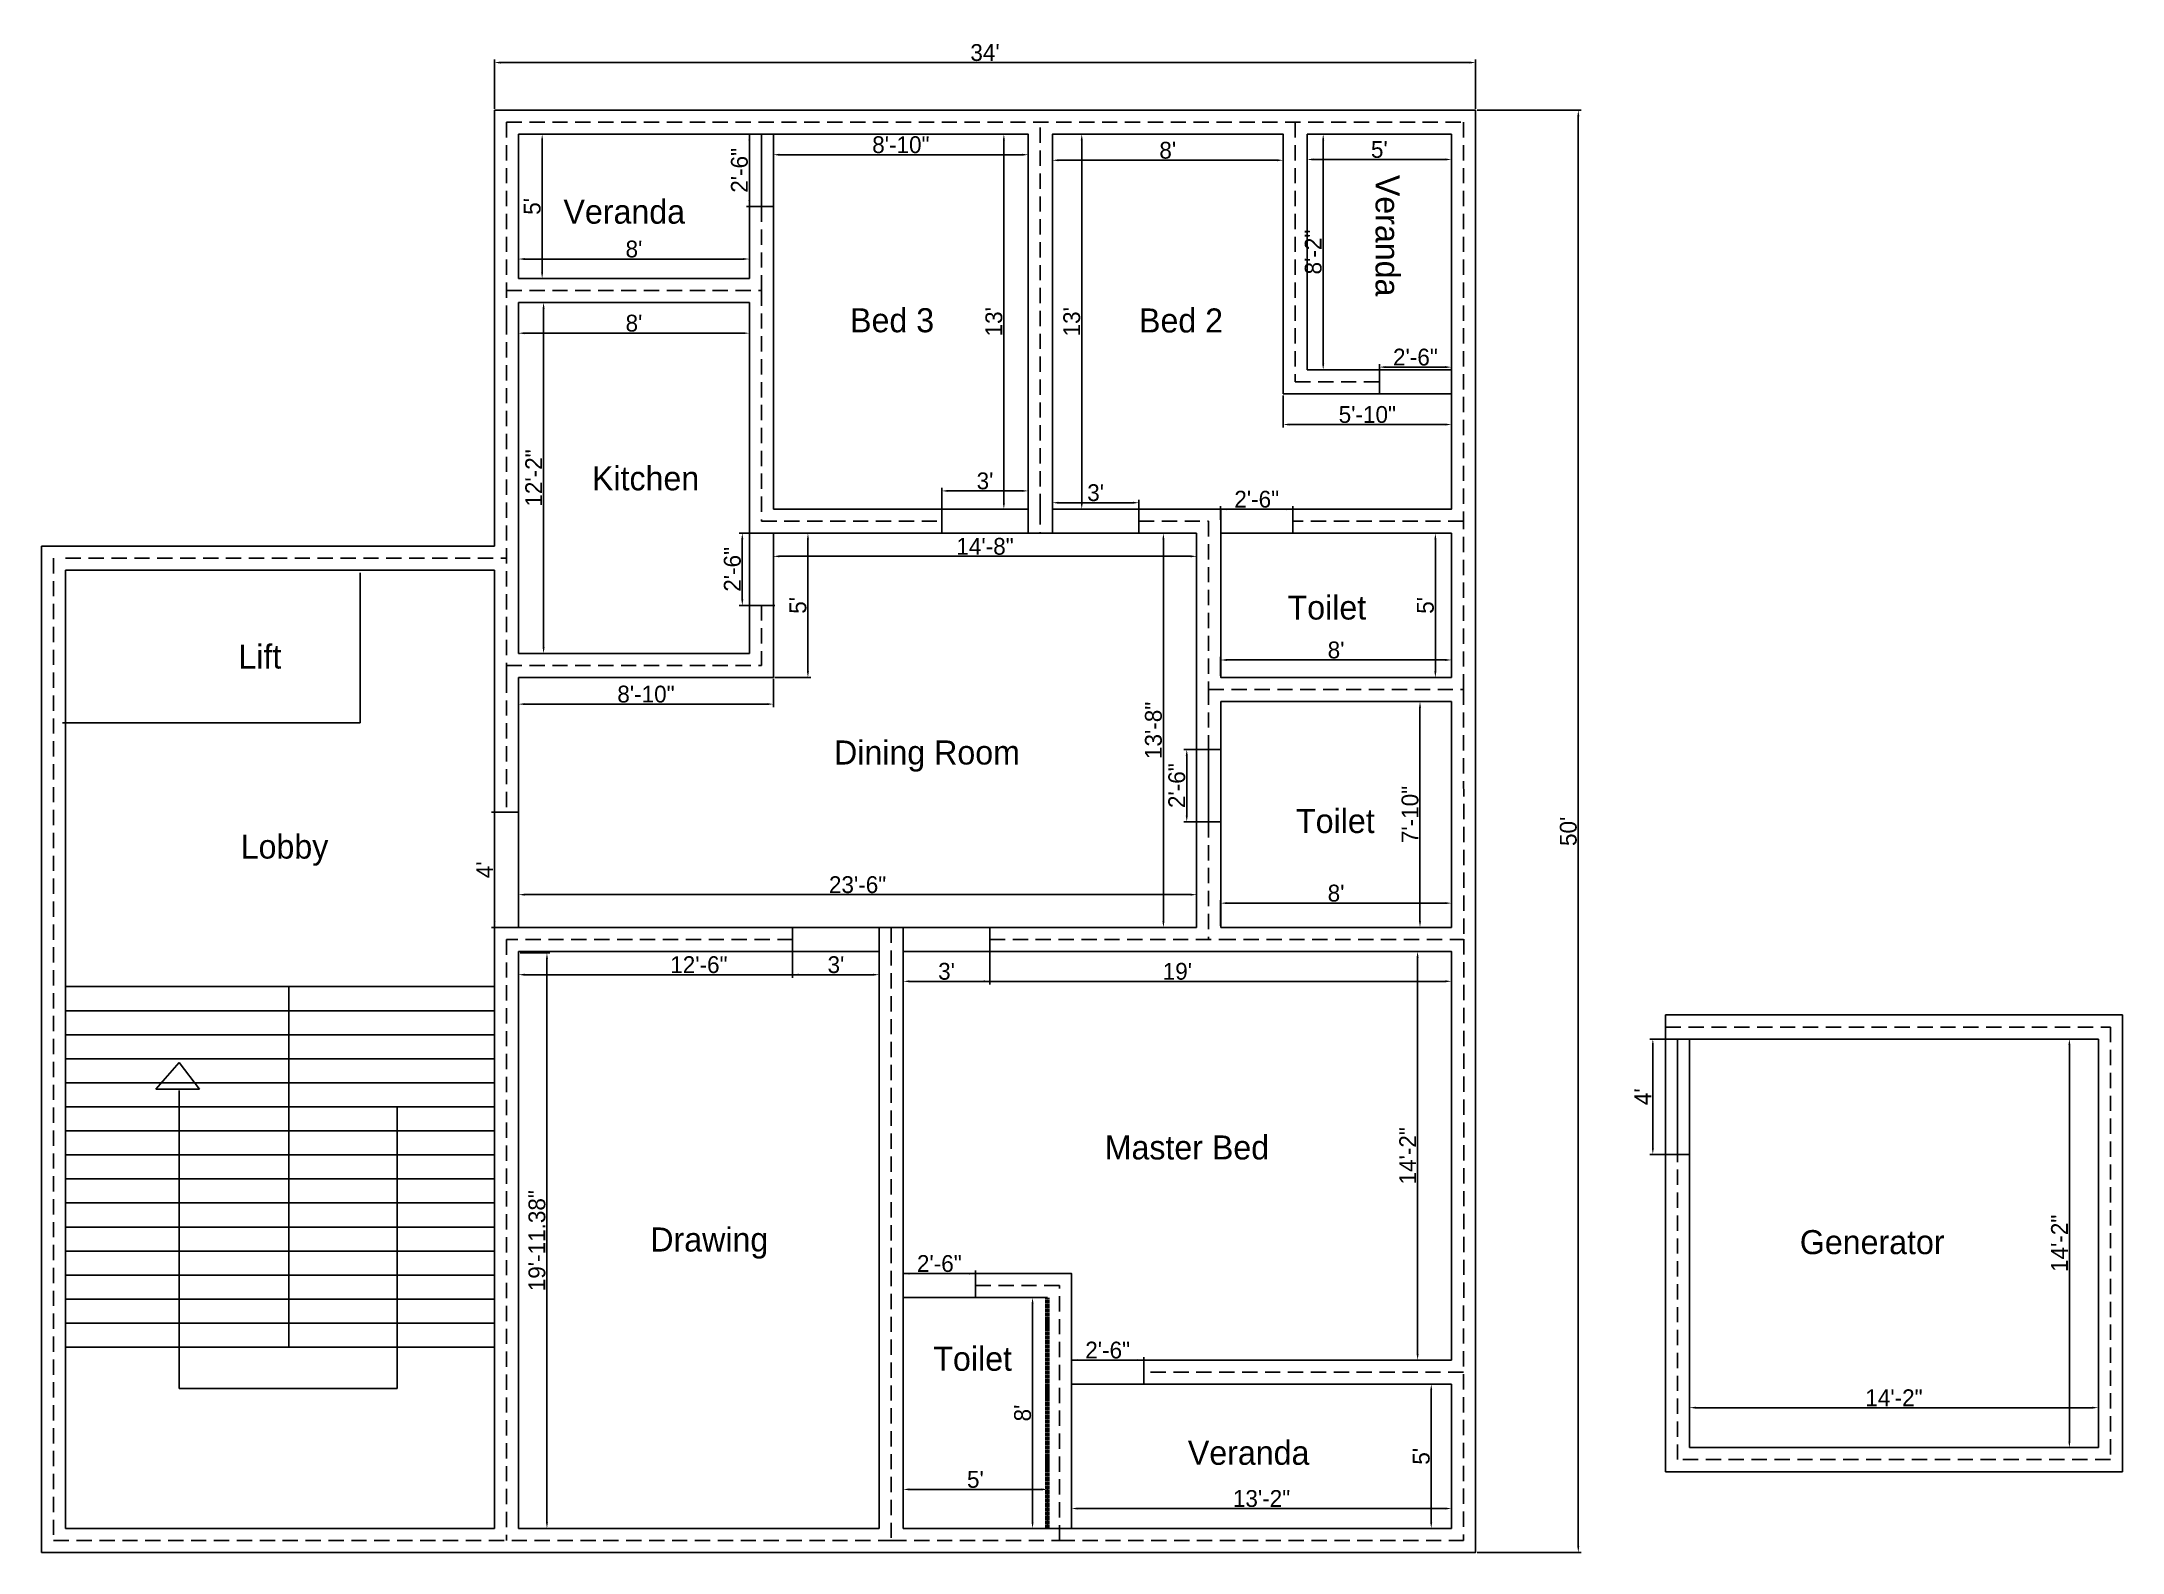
# Model space of a CAD drawing. Header units: inches. Extents: x 16 to 881, y 8 to 637.
import ezdxf

# ---------------------------------------------------------------- set-up
doc = ezdxf.new("R2010")
doc.units = ezdxf.units.IN
doc.header["$MEASUREMENT"] = 0
doc.linetypes.add('DASHDOT2', pattern=[0.5, 0.25, -0.125, 0, -0.125])
doc.linetypes.add('DASHED2', pattern=[9.525, 6.35, -3.175])
doc.dimstyles.new('ISO-25', dxfattribs={"dimtxt": 7, "dimasz": 2.5, "dimexe": 1.25, "dimexo": 0.625, "dimtad": 1, "dimlunit": 3, "dimtxsty": 'Standard', "dimcen": 2.5, "dimclrt": 2, "dimadec": 0, "dimazin": 0, "dimtfac": 1, "dimtmove": 0, "dimatfit": 3, "dimfxl": 1, "dimarcsym": 0})

msp = doc.modelspace()

# ---------------------------------------------------------------- texts
at = {"insert": (580.517, 581.324), "char_height": 10, "width": 73.98466, "attachment_point": 1, "rotation": 270}
msp.add_mtext('Veranda', dxfattribs=at)
at = {"char_height": 10}
for s, insert, width, attachment_point in [('Veranda', (232.769, 571.039), 124.01553, 1), ('Bed 3', (369.438, 525.862), 73.98466, 2), ('Bed 2', (489.602, 520.701), 73.98466, 5), ('Kitchen', (266.906, 455.023), 73.98466, 5), ('Toilet', (550.26, 406.337), 73.98466, 2), ('Lift', (106.518, 385.928), 201.44757, 2), ('Dining Room', (345.299, 346.028), 100.23916, 1), ('Toilet', (553.788, 317.521), 73.98466, 2), ('Master Bed', (457.854, 181.71), 101.13688, 1), ('Drawing', (293.41, 143.413), 73.98466, 2), ('Generator', (746.94, 137.244), 95.3309, 4), ('Toilet', (402.939, 93.808), 73.98466, 2), ('Veranda', (492.438, 54.683), 86.08127, 1)]:
    msp.add_mtext(s, dxfattribs=dict(at, insert=insert, width=width, attachment_point=attachment_point))
at = {"linetype": 'DASHED2', "insert": (116.749, 306.892), "char_height": 10, "width": 105.4317, "attachment_point": 2}
msp.add_mtext('Lobby', dxfattribs=at)

# ---------------------------------------------------------------- blocks, each defined once
blk = doc.blocks.new('*D1')
at = {"color": 0, "lineweight": -2}
for p, q in [((612.71, 608.23), (656.07, 608.23)), ((654.82, 10.73), (654.82, 605.73)), ((612.71, 8.23), (656.07, 8.23))]:
    blk.add_line(p, q, dxfattribs=at)
at = {"color": 0}
for points in [[(654.4, 605.73), (655.23, 605.73), (654.82, 608.23)], [(654.4, 10.73), (655.23, 10.73), (654.82, 8.23)]]:
    blk.add_solid(points, dxfattribs=at)
at = {"layer": 'Defpoints', "color": 0}
for p in [(612.08, 608.23), (654.82, 608.23), (612.08, 8.23)]:
    blk.add_point(p, dxfattribs=at)
at = {"color": 2, "insert": (650.69, 308.23), "char_height": 7, "attachment_point": 5, "rotation": 90}
blk.add_mtext("50'", dxfattribs=at)
blk = doc.blocks.new('*D2')
at = {"color": 0, "lineweight": -2}
for p, q in [((204.08, 608.86), (204.08, 629.32)), ((206.58, 628.07), (609.58, 628.07)), ((612.08, 608.86), (612.08, 629.32))]:
    blk.add_line(p, q, dxfattribs=at)
at = {"color": 0}
for points in [[(206.58, 628.49), (206.58, 627.65), (204.08, 628.07)], [(609.58, 628.49), (609.58, 627.65), (612.08, 628.07)]]:
    blk.add_solid(points, dxfattribs=at)
at = {"layer": 'Defpoints', "color": 0}
for p in [(612.08, 628.07), (204.08, 608.23), (612.08, 608.23)]:
    blk.add_point(p, dxfattribs=at)
at = {"color": 2, "insert": (408.08, 632.19), "char_height": 7, "attachment_point": 5}
blk.add_mtext("34'", dxfattribs=at)
blk = doc.blocks.new('*D3')
at = {"color": 0, "lineweight": -2}
for p, q in [((214.71, 598.23), (225.15, 598.23)), ((223.9, 540.73), (223.9, 595.73)), ((214.71, 538.23), (225.15, 538.23))]:
    blk.add_line(p, q, dxfattribs=at)
at = {"color": 0}
for points in [[(223.48, 595.73), (224.32, 595.73), (223.9, 598.23)], [(223.48, 540.73), (224.32, 540.73), (223.9, 538.23)]]:
    blk.add_solid(points, dxfattribs=at)
at = {"layer": 'Defpoints', "color": 0}
for p in [(214.08, 598.23), (223.9, 598.23), (214.08, 538.23)]:
    blk.add_point(p, dxfattribs=at)
at = {"color": 2, "insert": (219.78, 568.23), "char_height": 7, "attachment_point": 5, "rotation": 90}
blk.add_mtext("5'", dxfattribs=at)
blk = doc.blocks.new('*D4')
at = {"color": 0, "lineweight": -2}
for p, q in [((214.08, 538.86), (214.08, 547.58)), ((216.58, 546.33), (307.58, 546.33)), ((310.08, 538.86), (310.08, 547.58))]:
    blk.add_line(p, q, dxfattribs=at)
at = {"color": 0}
for points in [[(216.58, 546.75), (216.58, 545.92), (214.08, 546.33)], [(307.58, 546.75), (307.58, 545.92), (310.08, 546.33)]]:
    blk.add_solid(points, dxfattribs=at)
at = {"layer": 'Defpoints', "color": 0}
for p in [(310.08, 546.33), (214.08, 538.23), (310.08, 538.23)]:
    blk.add_point(p, dxfattribs=at)
at = {"color": 2, "insert": (262.08, 550.46), "char_height": 7, "attachment_point": 5}
blk.add_mtext("8'", dxfattribs=at)
blk = doc.blocks.new('*D5')
at = {"color": 0, "lineweight": -2}
for p, q in [((542.71, 598.23), (549.97, 598.23)), ((548.72, 502.73), (548.72, 595.73)), ((542.71, 500.23), (549.97, 500.23))]:
    blk.add_line(p, q, dxfattribs=at)
at = {"color": 0}
for points in [[(548.31, 595.73), (549.14, 595.73), (548.72, 598.23)], [(548.31, 502.73), (549.14, 502.73), (548.72, 500.23)]]:
    blk.add_solid(points, dxfattribs=at)
at = {"layer": 'Defpoints', "color": 0}
for p in [(542.08, 598.23), (548.72, 598.23), (542.08, 500.23)]:
    blk.add_point(p, dxfattribs=at)
at = {"color": 2, "insert": (544.6, 549.23), "char_height": 7, "attachment_point": 5, "rotation": 90}
blk.add_mtext('8\'-2"', dxfattribs=at)
blk = doc.blocks.new('*D6')
at = {"color": 0, "lineweight": -2}
for p, q in [((314.46, 598.23), (308.83, 598.23)), ((310.08, 570.73), (310.08, 595.73)), ((314.46, 568.23), (308.83, 568.23))]:
    blk.add_line(p, q, dxfattribs=at)
at = {"color": 0}
for points in [[(309.67, 595.73), (310.5, 595.73), (310.08, 598.23)], [(309.67, 570.73), (310.5, 570.73), (310.08, 568.23)]]:
    blk.add_solid(points, dxfattribs=at)
at = {"layer": 'Defpoints', "color": 0}
for p in [(310.08, 598.23), (315.08, 598.23), (315.08, 568.23)]:
    blk.add_point(p, dxfattribs=at)
at = {"color": 2, "insert": (305.96, 583.23), "char_height": 7, "attachment_point": 5, "rotation": 90}
blk.add_mtext('2\'-6"', dxfattribs=at)
blk = doc.blocks.new('*D7')
at = {"color": 0, "lineweight": -2}
for p, q in [((572.08, 495.86), (572.08, 502.61)), ((602.08, 495.86), (602.08, 502.61)), ((574.58, 501.36), (599.58, 501.36))]:
    blk.add_line(p, q, dxfattribs=at)
at = {"color": 0}
for points in [[(574.58, 501.78), (574.58, 500.94), (572.08, 501.36)], [(599.58, 501.78), (599.58, 500.94), (602.08, 501.36)]]:
    blk.add_solid(points, dxfattribs=at)
at = {"layer": 'Defpoints', "color": 0}
for p in [(572.08, 495.23), (602.08, 501.36), (602.08, 495.23)]:
    blk.add_point(p, dxfattribs=at)
at = {"color": 2, "insert": (587.08, 505.49), "char_height": 7, "attachment_point": 5}
blk.add_mtext('2\'-6"', dxfattribs=at)
blk = doc.blocks.new('*D8')
at = {"color": 0, "lineweight": -2}
for p, q in [((436.71, 598.23), (449.56, 598.23)), ((448.31, 444.73), (448.31, 595.73)), ((436.71, 442.23), (449.56, 442.23))]:
    blk.add_line(p, q, dxfattribs=at)
at = {"color": 0}
for points in [[(447.89, 595.73), (448.73, 595.73), (448.31, 598.23)], [(447.89, 444.73), (448.73, 444.73), (448.31, 442.23)]]:
    blk.add_solid(points, dxfattribs=at)
at = {"layer": 'Defpoints', "color": 0}
for p in [(436.08, 598.23), (448.31, 598.23), (436.08, 442.23)]:
    blk.add_point(p, dxfattribs=at)
at = {"color": 2, "insert": (444.19, 520.23), "char_height": 7, "attachment_point": 5, "rotation": 90}
blk.add_mtext("13'", dxfattribs=at)
blk = doc.blocks.new('*D9')
at = {"color": 0, "lineweight": -2}
for p, q in [((436.08, 597.61), (436.08, 586.17)), ((532.08, 597.61), (532.08, 586.17)), ((438.58, 587.42), (529.58, 587.42))]:
    blk.add_line(p, q, dxfattribs=at)
at = {"color": 0}
for points in [[(438.58, 587.83), (438.58, 587), (436.08, 587.42)], [(529.58, 587.83), (529.58, 587), (532.08, 587.42)]]:
    blk.add_solid(points, dxfattribs=at)
at = {"layer": 'Defpoints', "color": 0}
for p in [(436.08, 598.23), (532.08, 598.23), (532.08, 587.42)]:
    blk.add_point(p, dxfattribs=at)
at = {"color": 2, "insert": (484.08, 591.54), "char_height": 7, "attachment_point": 5}
blk.add_mtext("8'", dxfattribs=at)
blk = doc.blocks.new('*D10')
at = {"color": 0, "lineweight": -2}
for p, q in [((320.08, 597.61), (320.08, 588.48)), ((426.08, 597.61), (426.08, 588.48)), ((322.58, 589.73), (423.58, 589.73))]:
    blk.add_line(p, q, dxfattribs=at)
at = {"color": 0}
for points in [[(322.58, 590.14), (322.58, 589.31), (320.08, 589.73)], [(423.58, 590.14), (423.58, 589.31), (426.08, 589.73)]]:
    blk.add_solid(points, dxfattribs=at)
at = {"layer": 'Defpoints', "color": 0}
for p in [(320.08, 598.23), (426.08, 598.23), (426.08, 589.73)]:
    blk.add_point(p, dxfattribs=at)
at = {"color": 2, "insert": (373.08, 593.85), "char_height": 7, "attachment_point": 5}
blk.add_mtext('8\'-10"', dxfattribs=at)
blk = doc.blocks.new('*D11')
at = {"color": 0, "lineweight": -2}
for p, q in [((425.46, 598.23), (414.67, 598.23)), ((415.92, 444.73), (415.92, 595.73)), ((425.46, 442.23), (414.67, 442.23))]:
    blk.add_line(p, q, dxfattribs=at)
at = {"color": 0}
for points in [[(415.5, 595.73), (416.34, 595.73), (415.92, 598.23)], [(415.5, 444.73), (416.34, 444.73), (415.92, 442.23)]]:
    blk.add_solid(points, dxfattribs=at)
at = {"layer": 'Defpoints', "color": 0}
for p in [(415.92, 598.23), (426.08, 598.23), (426.08, 442.23)]:
    blk.add_point(p, dxfattribs=at)
at = {"color": 2, "insert": (411.79, 520.23), "char_height": 7, "attachment_point": 5, "rotation": 90}
blk.add_mtext("13'", dxfattribs=at)
blk = doc.blocks.new('*D12')
at = {"color": 0, "lineweight": -2}
for p, q in [((532.08, 489.61), (532.08, 476.22)), ((602.08, 489.61), (602.08, 476.22)), ((534.58, 477.47), (599.58, 477.47))]:
    blk.add_line(p, q, dxfattribs=at)
at = {"color": 0}
for points in [[(534.58, 477.89), (534.58, 477.05), (532.08, 477.47)], [(599.58, 477.89), (599.58, 477.05), (602.08, 477.47)]]:
    blk.add_solid(points, dxfattribs=at)
at = {"layer": 'Defpoints', "color": 0}
for p in [(532.08, 490.23), (602.08, 490.23), (602.08, 477.47)]:
    blk.add_point(p, dxfattribs=at)
at = {"color": 2, "insert": (567.08, 481.6), "char_height": 7, "attachment_point": 5}
blk.add_mtext('5\'-10"', dxfattribs=at)
blk = doc.blocks.new('*D13')
at = {"color": 0, "lineweight": -2}
for p, q in [((214.08, 527.61), (214.08, 514.23)), ((310.08, 527.61), (310.08, 514.23)), ((216.58, 515.48), (307.58, 515.48))]:
    blk.add_line(p, q, dxfattribs=at)
at = {"color": 0}
for points in [[(216.58, 515.9), (216.58, 515.06), (214.08, 515.48)], [(307.58, 515.9), (307.58, 515.06), (310.08, 515.48)]]:
    blk.add_solid(points, dxfattribs=at)
at = {"layer": 'Defpoints', "color": 0}
for p in [(214.08, 528.23), (310.08, 528.23), (310.08, 515.48)]:
    blk.add_point(p, dxfattribs=at)
at = {"color": 2, "insert": (262.08, 519.61), "char_height": 7, "attachment_point": 5}
blk.add_mtext("8'", dxfattribs=at)
blk = doc.blocks.new('*D14')
at = {"color": 0, "lineweight": -2}
for p, q in [((214.71, 528.23), (225.75, 528.23)), ((224.5, 384.73), (224.5, 525.73)), ((214.71, 382.23), (225.75, 382.23))]:
    blk.add_line(p, q, dxfattribs=at)
at = {"color": 0}
for points in [[(224.08, 525.73), (224.92, 525.73), (224.5, 528.23)], [(224.08, 384.73), (224.92, 384.73), (224.5, 382.23)]]:
    blk.add_solid(points, dxfattribs=at)
at = {"layer": 'Defpoints', "color": 0}
for p in [(214.08, 528.23), (224.5, 528.23), (214.08, 382.23)]:
    blk.add_point(p, dxfattribs=at)
at = {"color": 2, "insert": (220.38, 455.23), "char_height": 7, "attachment_point": 5, "rotation": 90}
blk.add_mtext('12\'-2"', dxfattribs=at)
blk = doc.blocks.new('*D15')
at = {"color": 0, "lineweight": -2}
for p, q in [((314.46, 432.23), (305.89, 432.23)), ((307.14, 404.73), (307.14, 429.73)), ((314.46, 402.23), (305.89, 402.23))]:
    blk.add_line(p, q, dxfattribs=at)
at = {"color": 0}
for points in [[(306.72, 429.73), (307.56, 429.73), (307.14, 432.23)], [(306.72, 404.73), (307.56, 404.73), (307.14, 402.23)]]:
    blk.add_solid(points, dxfattribs=at)
at = {"layer": 'Defpoints', "color": 0}
for p in [(307.14, 432.23), (315.08, 432.23), (315.08, 402.23)]:
    blk.add_point(p, dxfattribs=at)
at = {"color": 2, "insert": (303.02, 417.23), "char_height": 7, "attachment_point": 5, "rotation": 90}
blk.add_mtext('2\'-6"', dxfattribs=at)
blk = doc.blocks.new('*D16')
at = {"color": 0, "lineweight": -2}
for p, q in [((390.08, 437.86), (390.08, 451.11)), ((426.08, 437.86), (426.08, 451.11)), ((392.58, 449.86), (423.58, 449.86))]:
    blk.add_line(p, q, dxfattribs=at)
at = {"color": 0}
for points in [[(392.58, 450.27), (392.58, 449.44), (390.08, 449.86)], [(423.58, 450.27), (423.58, 449.44), (426.08, 449.86)]]:
    blk.add_solid(points, dxfattribs=at)
at = {"layer": 'Defpoints', "color": 0}
for p in [(426.08, 449.86), (390.08, 437.23), (426.08, 437.23)]:
    blk.add_point(p, dxfattribs=at)
at = {"color": 2, "insert": (408.08, 453.98), "char_height": 7, "attachment_point": 5}
blk.add_mtext("3'", dxfattribs=at)
blk = doc.blocks.new('*D17')
at = {"color": 0, "lineweight": -2}
for p, q in [((436.08, 437.88), (436.08, 446.19)), ((438.58, 444.94), (469.58, 444.94)), ((472.08, 437.86), (472.08, 446.19))]:
    blk.add_line(p, q, dxfattribs=at)
at = {"color": 0}
for points in [[(438.58, 445.36), (438.58, 444.53), (436.08, 444.94)], [(469.58, 445.36), (469.58, 444.53), (472.08, 444.94)]]:
    blk.add_solid(points, dxfattribs=at)
at = {"layer": 'Defpoints', "color": 0}
for p in [(472.08, 444.94), (436.08, 437.25), (472.08, 437.23)]:
    blk.add_point(p, dxfattribs=at)
at = {"color": 2, "insert": (454.08, 449.07), "char_height": 7, "attachment_point": 5}
blk.add_mtext("3'", dxfattribs=at)
blk = doc.blocks.new('*D18')
at = {"color": 0, "lineweight": -2}
for p, q in [((506.08, 437.86), (506.08, 443.48)), ((533.58, 442.23), (508.58, 442.23)), ((536.08, 437.86), (536.08, 443.48))]:
    blk.add_line(p, q, dxfattribs=at)
at = {"color": 0}
for points in [[(508.58, 442.65), (508.58, 441.82), (506.08, 442.23)], [(533.58, 442.65), (533.58, 441.82), (536.08, 442.23)]]:
    blk.add_solid(points, dxfattribs=at)
at = {"layer": 'Defpoints', "color": 0}
for p in [(506.08, 442.23), (506.08, 437.23), (536.08, 437.23)]:
    blk.add_point(p, dxfattribs=at)
at = {"color": 2, "insert": (521.08, 446.36), "char_height": 7, "attachment_point": 5}
blk.add_mtext('2\'-6"', dxfattribs=at)
blk = doc.blocks.new('*D19')
at = {"color": 0, "lineweight": -2}
for p, q in [((506.08, 372.86), (506.08, 380.77)), ((602.08, 372.86), (602.08, 380.77)), ((508.58, 379.52), (599.58, 379.52))]:
    blk.add_line(p, q, dxfattribs=at)
at = {"color": 0}
for points in [[(508.58, 379.93), (508.58, 379.1), (506.08, 379.52)], [(599.58, 379.93), (599.58, 379.1), (602.08, 379.52)]]:
    blk.add_solid(points, dxfattribs=at)
at = {"layer": 'Defpoints', "color": 0}
for p in [(506.08, 372.23), (602.08, 379.52), (602.08, 372.23)]:
    blk.add_point(p, dxfattribs=at)
at = {"color": 2, "insert": (554.08, 383.64), "char_height": 7, "attachment_point": 5}
blk.add_mtext("8'", dxfattribs=at)
blk = doc.blocks.new('*D20')
at = {"color": 0, "lineweight": -2}
for p, q in [((601.46, 432.23), (594.13, 432.23)), ((595.38, 374.73), (595.38, 429.73)), ((601.46, 372.23), (594.13, 372.23))]:
    blk.add_line(p, q, dxfattribs=at)
at = {"color": 0}
for points in [[(594.96, 429.73), (595.79, 429.73), (595.38, 432.23)], [(594.96, 374.73), (595.79, 374.73), (595.38, 372.23)]]:
    blk.add_solid(points, dxfattribs=at)
at = {"layer": 'Defpoints', "color": 0}
for p in [(595.38, 432.23), (602.08, 432.23), (602.08, 372.23)]:
    blk.add_point(p, dxfattribs=at)
at = {"color": 2, "insert": (591.25, 402.23), "char_height": 7, "attachment_point": 5, "rotation": 90}
blk.add_mtext("5'", dxfattribs=at)
blk = doc.blocks.new('*D21')
at = {"color": 0, "lineweight": -2}
for p, q in [((506.08, 268.86), (506.08, 279.6)), ((508.58, 278.35), (599.58, 278.35)), ((602.08, 268.86), (602.08, 279.6))]:
    blk.add_line(p, q, dxfattribs=at)
at = {"color": 0}
for points in [[(508.58, 278.77), (508.58, 277.94), (506.08, 278.35)], [(599.58, 278.77), (599.58, 277.94), (602.08, 278.35)]]:
    blk.add_solid(points, dxfattribs=at)
at = {"layer": 'Defpoints', "color": 0}
for p in [(602.08, 278.35), (506.08, 268.23), (602.08, 268.23)]:
    blk.add_point(p, dxfattribs=at)
at = {"color": 2, "insert": (554.08, 282.48), "char_height": 7, "attachment_point": 5}
blk.add_mtext("8'", dxfattribs=at)
blk = doc.blocks.new('*D22')
at = {"color": 0, "lineweight": -2}
for p, q in [((601.46, 362.23), (587.73, 362.23)), ((588.98, 270.73), (588.98, 359.73)), ((601.46, 268.23), (587.73, 268.23))]:
    blk.add_line(p, q, dxfattribs=at)
at = {"color": 0}
for points in [[(588.57, 359.73), (589.4, 359.73), (588.98, 362.23)], [(588.57, 270.73), (589.4, 270.73), (588.98, 268.23)]]:
    blk.add_solid(points, dxfattribs=at)
at = {"layer": 'Defpoints', "color": 0}
for p in [(588.98, 362.23), (602.08, 362.23), (602.08, 268.23)]:
    blk.add_point(p, dxfattribs=at)
at = {"color": 2, "insert": (584.86, 315.23), "char_height": 7, "attachment_point": 5, "rotation": 90}
blk.add_mtext('7\'-10"', dxfattribs=at)
blk = doc.blocks.new('*D23')
at = {"color": 0, "lineweight": -2}
for p, q in [((444.08, 18.86), (444.08, 27.73)), ((446.58, 26.48), (599.58, 26.48)), ((602.08, 18.86), (602.08, 27.73))]:
    blk.add_line(p, q, dxfattribs=at)
at = {"color": 0}
for points in [[(446.58, 26.9), (446.58, 26.07), (444.08, 26.48)], [(599.58, 26.9), (599.58, 26.07), (602.08, 26.48)]]:
    blk.add_solid(points, dxfattribs=at)
at = {"layer": 'Defpoints', "color": 0}
for p in [(602.08, 26.48), (444.08, 18.23), (602.08, 18.23)]:
    blk.add_point(p, dxfattribs=at)
at = {"color": 2, "insert": (523.08, 30.61), "char_height": 7, "attachment_point": 5}
blk.add_mtext('13\'-2"', dxfattribs=at)
blk = doc.blocks.new('*D24')
at = {"color": 0, "lineweight": -2}
for p, q in [((601.46, 78.23), (592.41, 78.23)), ((593.66, 20.73), (593.66, 75.73)), ((601.46, 18.23), (592.41, 18.23))]:
    blk.add_line(p, q, dxfattribs=at)
at = {"color": 0}
for points in [[(593.24, 75.73), (594.07, 75.73), (593.66, 78.23)], [(593.24, 20.73), (594.07, 20.73), (593.66, 18.23)]]:
    blk.add_solid(points, dxfattribs=at)
at = {"layer": 'Defpoints', "color": 0}
for p in [(593.66, 78.23), (602.08, 78.23), (602.08, 18.23)]:
    blk.add_point(p, dxfattribs=at)
at = {"color": 2, "insert": (589.53, 48.23), "char_height": 7, "attachment_point": 5, "rotation": 90}
blk.add_mtext("5'", dxfattribs=at)
blk = doc.blocks.new('*D25')
at = {"color": 0, "lineweight": -2}
for p, q in [((444.08, 83.86), (444.08, 89.48)), ((471.58, 88.23), (446.58, 88.23)), ((474.08, 83.86), (474.08, 89.48))]:
    blk.add_line(p, q, dxfattribs=at)
at = {"color": 0}
for points in [[(446.58, 88.65), (446.58, 87.82), (444.08, 88.23)], [(471.58, 88.65), (471.58, 87.82), (474.08, 88.23)]]:
    blk.add_solid(points, dxfattribs=at)
at = {"layer": 'Defpoints', "color": 0}
for p in [(444.08, 88.23), (444.08, 83.23), (474.08, 83.23)]:
    blk.add_point(p, dxfattribs=at)
at = {"color": 2, "insert": (459.08, 92.36), "char_height": 7, "attachment_point": 5}
blk.add_mtext('2\'-6"', dxfattribs=at)
blk = doc.blocks.new('*D26')
at = {"color": 0, "lineweight": -2}
for p, q in [((433.48, 114.23), (426.61, 114.23)), ((427.86, 20.73), (427.86, 111.73)), ((433.46, 18.23), (426.61, 18.23))]:
    blk.add_line(p, q, dxfattribs=at)
at = {"color": 0}
for points in [[(427.44, 111.73), (428.27, 111.73), (427.86, 114.23)], [(427.44, 20.73), (428.27, 20.73), (427.86, 18.23)]]:
    blk.add_solid(points, dxfattribs=at)
at = {"layer": 'Defpoints', "color": 0}
for p in [(427.86, 114.23), (434.1, 114.23), (434.08, 18.23)]:
    blk.add_point(p, dxfattribs=at)
at = {"color": 2, "insert": (423.73, 66.23), "char_height": 7, "attachment_point": 5, "rotation": 90}
blk.add_mtext("8'", dxfattribs=at)
blk = doc.blocks.new('*D27')
at = {"color": 0, "lineweight": -2}
for p, q in [((374.08, 18.86), (374.08, 35.69)), ((434.08, 18.86), (434.08, 35.69)), ((376.58, 34.44), (431.58, 34.44))]:
    blk.add_line(p, q, dxfattribs=at)
at = {"color": 0}
for points in [[(376.58, 34.86), (376.58, 34.02), (374.08, 34.44)], [(431.58, 34.86), (431.58, 34.02), (434.08, 34.44)]]:
    blk.add_solid(points, dxfattribs=at)
at = {"layer": 'Defpoints', "color": 0}
for p in [(434.08, 34.44), (374.08, 18.23), (434.08, 18.23)]:
    blk.add_point(p, dxfattribs=at)
at = {"color": 2, "insert": (404.08, 38.56), "char_height": 7, "attachment_point": 5}
blk.add_mtext("5'", dxfattribs=at)
blk = doc.blocks.new('*D28')
at = {"color": 0, "lineweight": -2}
for p, q in [((374.08, 119.86), (374.08, 125.48)), ((401.58, 124.23), (376.58, 124.23)), ((404.08, 119.86), (404.08, 125.48))]:
    blk.add_line(p, q, dxfattribs=at)
at = {"color": 0}
for points in [[(376.58, 124.65), (376.58, 123.82), (374.08, 124.23)], [(401.58, 124.65), (401.58, 123.82), (404.08, 124.23)]]:
    blk.add_solid(points, dxfattribs=at)
at = {"layer": 'Defpoints', "color": 0}
for p in [(374.08, 124.23), (374.08, 119.23), (404.08, 119.23)]:
    blk.add_point(p, dxfattribs=at)
at = {"color": 2, "insert": (389.08, 128.36), "char_height": 7, "attachment_point": 5}
blk.add_mtext('2\'-6"', dxfattribs=at)
blk = doc.blocks.new('*D29')
at = {"color": 0, "lineweight": -2}
for p, q in [((601.46, 258.23), (586.74, 258.23)), ((587.99, 90.73), (587.99, 255.73)), ((601.46, 88.23), (586.74, 88.23))]:
    blk.add_line(p, q, dxfattribs=at)
at = {"color": 0}
for points in [[(587.57, 255.73), (588.4, 255.73), (587.99, 258.23)], [(587.57, 90.73), (588.4, 90.73), (587.99, 88.23)]]:
    blk.add_solid(points, dxfattribs=at)
at = {"layer": 'Defpoints', "color": 0}
for p in [(587.99, 258.23), (602.08, 258.23), (602.08, 88.23)]:
    blk.add_point(p, dxfattribs=at)
at = {"color": 2, "insert": (583.86, 173.23), "char_height": 7, "attachment_point": 5, "rotation": 90}
blk.add_mtext('14\'-2"', dxfattribs=at)
blk = doc.blocks.new('*D30')
at = {"color": 0, "lineweight": -2}
for p, q in [((374.08, 257.61), (374.08, 244.57)), ((602.08, 257.61), (602.08, 244.57)), ((376.58, 245.82), (599.58, 245.82))]:
    blk.add_line(p, q, dxfattribs=at)
at = {"color": 0}
for points in [[(376.58, 246.24), (376.58, 245.41), (374.08, 245.82)], [(599.58, 246.24), (599.58, 245.41), (602.08, 245.82)]]:
    blk.add_solid(points, dxfattribs=at)
at = {"layer": 'Defpoints', "color": 0}
for p in [(374.08, 258.23), (602.08, 258.23), (602.08, 245.82)]:
    blk.add_point(p, dxfattribs=at)
at = {"color": 2, "insert": (488.08, 249.95), "char_height": 7, "attachment_point": 5}
blk.add_mtext("19'", dxfattribs=at)
blk = doc.blocks.new('*D31')
at = {"color": 0, "lineweight": -2}
for p, q in [((214.08, 257.61), (214.08, 247.33)), ((364.08, 257.61), (364.08, 247.33)), ((216.58, 248.58), (361.58, 248.58))]:
    blk.add_line(p, q, dxfattribs=at)
at = {"color": 0}
for points in [[(216.58, 249), (216.58, 248.17), (214.08, 248.58)], [(361.58, 249), (361.58, 248.17), (364.08, 248.58)]]:
    blk.add_solid(points, dxfattribs=at)
at = {"layer": 'Defpoints', "color": 0}
for p in [(214.08, 258.23), (364.08, 258.23), (364.08, 248.58)]:
    blk.add_point(p, dxfattribs=at)
at = {"color": 2, "insert": (289.08, 252.71), "char_height": 7, "attachment_point": 5}
blk.add_mtext('12\'-6"', dxfattribs=at)
blk = doc.blocks.new('*D32')
at = {"color": 0, "lineweight": -2}
for p, q in [((214.71, 257.61), (227.14, 257.61)), ((225.89, 20.73), (225.89, 255.11)), ((214.71, 18.23), (227.14, 18.23))]:
    blk.add_line(p, q, dxfattribs=at)
at = {"color": 0}
for points in [[(225.47, 255.11), (226.31, 255.11), (225.89, 257.61)], [(225.47, 20.73), (226.31, 20.73), (225.89, 18.23)]]:
    blk.add_solid(points, dxfattribs=at)
at = {"layer": 'Defpoints', "color": 0}
for p in [(214.08, 257.61), (225.89, 257.61), (214.08, 18.23)]:
    blk.add_point(p, dxfattribs=at)
at = {"color": 2, "insert": (221.76, 137.92), "char_height": 7, "attachment_point": 5, "rotation": 90}
blk.add_mtext('19\'-11.38"', dxfattribs=at)
blk = doc.blocks.new('*D33')
at = {"color": 0, "lineweight": -2}
for p, q in [((214.08, 268.86), (214.08, 283.13)), ((216.58, 281.88), (493.58, 281.88)), ((496.08, 268.86), (496.08, 283.13))]:
    blk.add_line(p, q, dxfattribs=at)
at = {"color": 0}
for points in [[(216.58, 282.29), (216.58, 281.46), (214.08, 281.88)], [(493.58, 282.29), (493.58, 281.46), (496.08, 281.88)]]:
    blk.add_solid(points, dxfattribs=at)
at = {"layer": 'Defpoints', "color": 0}
for p in [(496.08, 281.88), (214.08, 268.23), (496.08, 268.23)]:
    blk.add_point(p, dxfattribs=at)
at = {"color": 2, "insert": (355.08, 286), "char_height": 7, "attachment_point": 5}
blk.add_mtext('23\'-6"', dxfattribs=at)
blk = doc.blocks.new('*D34')
at = {"color": 0, "lineweight": -2}
for p, q in [((495.46, 432.23), (481.02, 432.23)), ((482.27, 270.73), (482.27, 429.73)), ((495.46, 268.23), (481.02, 268.23))]:
    blk.add_line(p, q, dxfattribs=at)
at = {"color": 0}
for points in [[(481.85, 429.73), (482.68, 429.73), (482.27, 432.23)], [(481.85, 270.73), (482.68, 270.73), (482.27, 268.23)]]:
    blk.add_solid(points, dxfattribs=at)
at = {"layer": 'Defpoints', "color": 0}
for p in [(482.27, 432.23), (496.08, 432.23), (496.08, 268.23)]:
    blk.add_point(p, dxfattribs=at)
at = {"color": 2, "insert": (478.14, 350.23), "char_height": 7, "attachment_point": 5, "rotation": 90}
blk.add_mtext('13\'-8"', dxfattribs=at)
blk = doc.blocks.new('*D35')
at = {"color": 0, "lineweight": -2}
for p, q in [((320.71, 432.23), (335.68, 432.23)), ((334.43, 374.73), (334.43, 429.73)), ((320.71, 372.23), (335.68, 372.23))]:
    blk.add_line(p, q, dxfattribs=at)
at = {"color": 0}
for points in [[(334.02, 429.73), (334.85, 429.73), (334.43, 432.23)], [(334.02, 374.73), (334.85, 374.73), (334.43, 372.23)]]:
    blk.add_solid(points, dxfattribs=at)
at = {"layer": 'Defpoints', "color": 0}
for p in [(320.08, 432.23), (334.43, 432.23), (320.08, 372.23)]:
    blk.add_point(p, dxfattribs=at)
at = {"color": 2, "insert": (330.31, 402.23), "char_height": 7, "attachment_point": 5, "rotation": 90}
blk.add_mtext("5'", dxfattribs=at)
blk = doc.blocks.new('*D36')
at = {"color": 0, "lineweight": -2}
for p, q in [((214.08, 371.61), (214.08, 359.9)), ((320.08, 371.61), (320.08, 359.9)), ((216.58, 361.15), (317.58, 361.15))]:
    blk.add_line(p, q, dxfattribs=at)
at = {"color": 0}
for points in [[(216.58, 361.57), (216.58, 360.74), (214.08, 361.15)], [(317.58, 361.57), (317.58, 360.74), (320.08, 361.15)]]:
    blk.add_solid(points, dxfattribs=at)
at = {"layer": 'Defpoints', "color": 0}
for p in [(214.08, 372.23), (320.08, 372.23), (320.08, 361.15)]:
    blk.add_point(p, dxfattribs=at)
at = {"color": 2, "insert": (267.08, 365.28), "char_height": 7, "attachment_point": 5}
blk.add_mtext('8\'-10"', dxfattribs=at)
blk = doc.blocks.new('*D37')
at = {"color": 0, "lineweight": -2}
for p, q in [((208.46, 316.23), (202.83, 316.23)), ((204.08, 313.73), (204.08, 270.73)), ((208.46, 268.23), (202.83, 268.23))]:
    blk.add_line(p, q, dxfattribs=at)
at = {"color": 0}
for points in [[(203.67, 313.73), (204.5, 313.73), (204.08, 316.23)], [(203.67, 270.73), (204.5, 270.73), (204.08, 268.23)]]:
    blk.add_solid(points, dxfattribs=at)
at = {"layer": 'Defpoints', "color": 0}
for p in [(209.08, 316.23), (204.08, 268.23), (209.08, 268.23)]:
    blk.add_point(p, dxfattribs=at)
at = {"color": 2, "insert": (199.96, 292.23), "char_height": 7, "attachment_point": 5, "rotation": 90}
blk.add_mtext("4'", dxfattribs=at)
blk = doc.blocks.new('*D38')
at = {"color": 0, "lineweight": -2}
for p, q in [((320.08, 431.61), (320.08, 421.39)), ((496.08, 431.61), (496.08, 421.39)), ((322.58, 422.64), (493.58, 422.64))]:
    blk.add_line(p, q, dxfattribs=at)
at = {"color": 0}
for points in [[(322.58, 423.05), (322.58, 422.22), (320.08, 422.64)], [(493.58, 423.05), (493.58, 422.22), (496.08, 422.64)]]:
    blk.add_solid(points, dxfattribs=at)
at = {"layer": 'Defpoints', "color": 0}
for p in [(320.08, 432.23), (496.08, 432.23), (496.08, 422.64)]:
    blk.add_point(p, dxfattribs=at)
at = {"color": 2, "insert": (408.08, 426.76), "char_height": 7, "attachment_point": 5}
blk.add_mtext('14\'-8"', dxfattribs=at)
blk = doc.blocks.new('*D39')
at = {"color": 0, "lineweight": -2}
for p, q in [((500.46, 342.23), (490.73, 342.23)), ((491.98, 314.73), (491.98, 339.73)), ((500.46, 312.23), (490.73, 312.23))]:
    blk.add_line(p, q, dxfattribs=at)
at = {"color": 0}
for points in [[(491.56, 339.73), (492.4, 339.73), (491.98, 342.23)], [(491.56, 314.73), (492.4, 314.73), (491.98, 312.23)]]:
    blk.add_solid(points, dxfattribs=at)
at = {"layer": 'Defpoints', "color": 0}
for p in [(491.98, 342.23), (501.08, 342.23), (501.08, 312.23)]:
    blk.add_point(p, dxfattribs=at)
at = {"color": 2, "insert": (487.85, 327.23), "char_height": 7, "attachment_point": 5, "rotation": 90}
blk.add_mtext('2\'-6"', dxfattribs=at)
blk = doc.blocks.new('*D40')
at = {"color": 0, "lineweight": -2}
for p, q in [((328.08, 262.61), (328.08, 247.33)), ((364.08, 262.61), (364.08, 247.33)), ((330.58, 248.58), (361.58, 248.58))]:
    blk.add_line(p, q, dxfattribs=at)
at = {"color": 0}
for points in [[(330.58, 249), (330.58, 248.17), (328.08, 248.58)], [(361.58, 249), (361.58, 248.17), (364.08, 248.58)]]:
    blk.add_solid(points, dxfattribs=at)
at = {"layer": 'Defpoints', "color": 0}
for p in [(328.08, 263.23), (364.08, 263.23), (364.08, 248.58)]:
    blk.add_point(p, dxfattribs=at)
at = {"color": 2, "insert": (346.08, 252.71), "char_height": 7, "attachment_point": 5}
blk.add_mtext("3'", dxfattribs=at)
blk = doc.blocks.new('*D41')
at = {"color": 0, "lineweight": -2}
for p, q in [((374.08, 262.61), (374.08, 244.57)), ((410.08, 262.61), (410.08, 244.57)), ((407.58, 245.82), (376.58, 245.82))]:
    blk.add_line(p, q, dxfattribs=at)
at = {"color": 0}
for points in [[(376.58, 246.24), (376.58, 245.41), (374.08, 245.82)], [(407.58, 246.24), (407.58, 245.41), (410.08, 245.82)]]:
    blk.add_solid(points, dxfattribs=at)
at = {"layer": 'Defpoints', "color": 0}
for p in [(374.08, 263.23), (410.08, 263.23), (374.08, 245.82)]:
    blk.add_point(p, dxfattribs=at)
at = {"color": 2, "insert": (392.08, 249.95), "char_height": 7, "attachment_point": 5}
blk.add_mtext("3'", dxfattribs=at)
blk = doc.blocks.new('*D42')
at = {"color": 0, "lineweight": -2}
for p, q in [((695.47, 221.82), (684.57, 221.82)), ((685.82, 176.32), (685.82, 219.32)), ((695.47, 173.82), (684.57, 173.82))]:
    blk.add_line(p, q, dxfattribs=at)
at = {"color": 0}
for points in [[(685.4, 219.32), (686.24, 219.32), (685.82, 221.82)], [(685.4, 176.32), (686.24, 176.32), (685.82, 173.82)]]:
    blk.add_solid(points, dxfattribs=at)
at = {"layer": 'Defpoints', "color": 0}
for p in [(685.82, 221.82), (696.1, 221.82), (696.1, 173.82)]:
    blk.add_point(p, dxfattribs=at)
at = {"color": 2, "insert": (681.69, 197.82), "char_height": 7, "attachment_point": 5, "rotation": 90}
blk.add_mtext("4'", dxfattribs=at)
blk = doc.blocks.new('*D43')
at = {"color": 0, "lineweight": -2}
for p, q in [((701.1, 52.44), (701.1, 69.69)), ((871.1, 52.44), (871.1, 69.69)), ((703.6, 68.44), (868.6, 68.44))]:
    blk.add_line(p, q, dxfattribs=at)
at = {"color": 0}
for points in [[(703.6, 68.86), (703.6, 68.03), (701.1, 68.44)], [(868.6, 68.86), (868.6, 68.03), (871.1, 68.44)]]:
    blk.add_solid(points, dxfattribs=at)
at = {"layer": 'Defpoints', "color": 0}
for p in [(871.1, 68.44), (701.1, 51.82), (871.1, 51.82)]:
    blk.add_point(p, dxfattribs=at)
at = {"color": 2, "insert": (786.1, 72.57), "char_height": 7, "attachment_point": 5}
blk.add_mtext('14\'-2"', dxfattribs=at)
blk = doc.blocks.new('*D44')
at = {"color": 0, "lineweight": -2}
for p, q in [((870.47, 221.82), (857.8, 221.82)), ((859.05, 54.32), (859.05, 219.32)), ((870.47, 51.82), (857.8, 51.82))]:
    blk.add_line(p, q, dxfattribs=at)
at = {"color": 0}
for points in [[(858.63, 219.32), (859.47, 219.32), (859.05, 221.82)], [(858.63, 54.32), (859.47, 54.32), (859.05, 51.82)]]:
    blk.add_solid(points, dxfattribs=at)
at = {"layer": 'Defpoints', "color": 0}
for p in [(859.05, 221.82), (871.1, 221.82), (871.1, 51.82)]:
    blk.add_point(p, dxfattribs=at)
at = {"color": 2, "insert": (854.93, 136.82), "char_height": 7, "attachment_point": 5, "rotation": 90}
blk.add_mtext('14\'-2"', dxfattribs=at)
blk = doc.blocks.new('*D45')
at = {"color": 0, "lineweight": -2}
for p, q in [((542.08, 597.61), (542.08, 586.49)), ((602.08, 597.61), (602.08, 586.49)), ((544.58, 587.74), (599.58, 587.74))]:
    blk.add_line(p, q, dxfattribs=at)
at = {"color": 0}
for points in [[(544.58, 588.16), (544.58, 587.32), (542.08, 587.74)], [(599.58, 588.16), (599.58, 587.32), (602.08, 587.74)]]:
    blk.add_solid(points, dxfattribs=at)
at = {"layer": 'Defpoints', "color": 0}
for p in [(542.08, 598.23), (602.08, 598.23), (602.08, 587.74)]:
    blk.add_point(p, dxfattribs=at)
at = {"color": 2, "insert": (572.08, 591.87), "char_height": 7, "attachment_point": 5}
blk.add_mtext("5'", dxfattribs=at)

# ---------------------------------------------------------------- dimensions: what is measured, and where the dimension line sits
for base, p1, p2, picture, middle in [((612.083, 628.07), (204.083, 608.233), (612.083, 608.233), '*D2', (408.083, 632.195)), ((426.083, 589.727), (320.083, 598.233), (426.083, 598.233), '*D10', (373.083, 593.852)), ((532.083, 587.415), (436.083, 598.233), (532.083, 598.233), '*D9', (484.083, 591.54)), ((602.083, 587.74), (542.083, 598.233), (602.083, 598.233), '*D45', (572.083, 591.865)), ((310.083, 546.335), (214.083, 538.233), (310.083, 538.233), '*D4', (262.083, 550.46)), ((310.083, 515.481), (214.083, 528.233), (310.083, 528.233), '*D13', (262.083, 519.606)), ((602.083, 501.361), (572.083, 495.233), (602.083, 495.233), '*D7', (587.083, 505.486)), ((602.083, 477.472), (532.083, 490.233), (602.083, 490.233), '*D12', (567.083, 481.597)), ((472.083, 444.943), (436.083, 437.251), (472.083, 437.233), '*D17', (454.083, 449.068)), ((506.083, 442.233), (536.083, 437.233), (506.083, 437.233), '*D18', (521.083, 446.358)), ((496.083, 422.638), (320.083, 432.233), (496.083, 432.233), '*D38', (408.083, 426.763)), ((602.083, 379.517), (506.083, 372.233), (602.083, 372.233), '*D19', (554.083, 383.642)), ((320.083, 361.155), (214.083, 372.233), (320.083, 372.233), '*D36', (267.083, 365.28)), ((496.083, 281.876), (214.083, 268.233), (496.083, 268.233), '*D33', (355.083, 286.001)), ((602.083, 278.354), (506.083, 268.233), (602.083, 268.233), '*D21', (554.083, 282.479)), ((364.083, 248.584), (214.083, 258.233), (364.083, 258.233), '*D31', (289.083, 252.709)), ((602.083, 245.823), (374.083, 258.233), (602.083, 258.233), '*D30', (488.083, 249.948)), ((871.095, 68.445), (701.095, 51.817), (871.095, 51.817), '*D43', (786.095, 72.57)), ((434.083, 34.439), (374.083, 18.233), (434.083, 18.233), '*D27', (404.083, 38.564)), ((602.083, 26.484), (444.083, 18.233), (602.083, 18.233), '*D23', (523.083, 30.609))]:
    dim = msp.add_linear_dim(base=base, p1=p1, p2=p2, dimstyle='ISO-25')
    dim.commit()
    dim.dimension.update_dxf_attribs({"geometry": picture, "text_midpoint": middle})
for base, p1, p2, angle, picture, middle in [((654.815, 608.233), (612.083, 8.233), (612.083, 608.233), 270, '*D1', (650.69, 308.233)), ((223.901, 598.233), (214.083, 538.233), (214.083, 598.233), 270, '*D3', (219.776, 568.233)), ((415.919, 598.233), (426.083, 442.233), (426.083, 598.233), 270, '*D11', (411.794, 520.233)), ((448.311, 598.233), (436.083, 442.233), (436.083, 598.233), 270, '*D8', (444.186, 520.233)), ((548.723, 598.233), (542.083, 500.233), (542.083, 598.233), 270, '*D5', (544.598, 549.233)), ((224.501, 528.233), (214.083, 382.233), (214.083, 528.233), 270, '*D14', (220.376, 455.233)), ((307.14, 432.233), (315.083, 402.233), (315.083, 432.233), 90, '*D15', (303.015, 417.233)), ((334.435, 432.233), (320.083, 372.233), (320.083, 432.233), 270, '*D35', (330.31, 402.233)), ((482.267, 432.233), (496.083, 268.233), (496.083, 432.233), 270, '*D34', (478.142, 350.233)), ((595.375, 432.233), (602.083, 372.233), (602.083, 432.233), 270, '*D20', (591.25, 402.233)), ((588.983, 362.233), (602.083, 268.233), (602.083, 362.233), 270, '*D22', (584.858, 315.233)), ((491.979, 342.233), (501.083, 312.233), (501.083, 342.233), 90, '*D39', (487.854, 327.233)), ((225.888763322, 257.608280226), (214.082536708, 18.233280226), (214.082536708, 257.608280226), 270, '*D32', (221.763763322, 137.920780226)), ((587.988, 258.233), (602.083, 88.233), (602.083, 258.233), 270, '*D29', (583.863, 173.233)), ((685.819, 221.817), (696.095, 173.817), (696.095, 221.817), 90, '*D42', (681.694, 197.817)), ((859.05, 221.817), (871.095, 51.817), (871.095, 221.817), 270, '*D44', (854.925, 136.817)), ((427.856, 114.233), (434.083, 18.233), (434.102, 114.233), 270, '*D26', (423.731, 66.233)), ((593.657, 78.233), (602.083, 18.233), (602.083, 78.233), 270, '*D24', (589.532, 48.233))]:
    dim = msp.add_linear_dim(base=base, p1=p1, p2=p2, angle=angle, dimstyle='ISO-25')
    dim.commit()
    dim.dimension.update_dxf_attribs({"geometry": picture, "text_midpoint": middle})
dim = msp.add_linear_dim(base=(310.083, 598.233), p1=(315.083, 568.233), p2=(315.083, 598.233), angle=90, dimstyle='ISO-25')
dim.commit()
dim.dimension.update_dxf_attribs({"geometry": '*D6', "text_midpoint": (310.083, 583.233), "dimtype": 160})
dim = msp.add_linear_dim(base=(426.083, 449.858), p1=(390.083, 437.233), p2=(426.083, 437.233), dimstyle='ISO-25')
dim.commit()
dim.dimension.update_dxf_attribs({"geometry": '*D16', "text_midpoint": (408.083, 449.858), "dimtype": 160})
at = {"color": 1}
dim = msp.add_linear_dim(base=(204.083, 268.233), p1=(209.083, 316.233), p2=(209.083, 268.233), angle=90, dimstyle='ISO-25', dxfattribs=at)
dim.commit()
dim.dimension.update_dxf_attribs({"geometry": '*D37', "text_midpoint": (199.958, 292.233)})
for base, p1, p2, picture, middle in [((364.083, 248.584), (328.083, 263.233), (364.083, 263.233), '*D40', (346.083, 248.584)), ((374.083, 245.823), (410.083, 263.233), (374.083, 263.233), '*D41', (392.083, 245.823))]:
    dim = msp.add_linear_dim(base=base, p1=p1, p2=p2, dimstyle='ISO-25', dxfattribs=at)
    dim.commit()
    dim.dimension.update_dxf_attribs({"geometry": picture, "text_midpoint": middle, "dimtype": 160})
for base, p1, p2, picture, middle in [((374.083, 124.233), (404.083, 119.233), (374.083, 119.233), '*D28', (389.083, 128.358)), ((444.083, 88.233), (474.083, 83.233), (444.083, 83.233), '*D25', (459.083, 92.358))]:
    dim = msp.add_linear_dim(base=base, p1=p1, p2=p2, dimstyle='ISO-25', dxfattribs=at)
    dim.commit()
    dim.dimension.update_dxf_attribs({"geometry": picture, "text_midpoint": middle})

# ---------------------------------------------------------------- linework, layer by layer
for p, q in [((204.083, 608.233), (612.083, 608.233)), ((204.083, 608.233), (612.083, 608.233)), ((612.083, 608.233), (612.083, 8.233)), ((612.083, 608.233), (612.083, 8.233)), ((214.083, 598.233), (320.083, 598.233)), ((214.083, 598.233), (214.083, 538.233)), ((214.083, 598.233), (214.083, 538.233)), ((214.083, 598.233), (214.083, 538.233)), ((320.083, 598.233), (426.083, 598.233)), ((330.083, 598.233), (426.083, 598.233)), ((426.083, 598.233), (426.083, 442.233)), ((436.083, 598.233), (532.083, 598.233)), ((436.083, 598.233), (532.083, 598.233)), ((542.083, 598.233), (602.083, 598.233)), ((542.083, 598.233), (542.083, 500.233)), ((542.083, 598.233), (602.083, 598.233)), ((602.083, 598.233), (602.083, 442.233)), ((310.083, 538.233), (310.083, 568.233)), ((310.083, 568.233), (310.083, 568.233)), ((320.083, 528.233), (320.083, 568.233)), ((214.083, 538.233), (310.083, 538.233)), ((214.083, 528.233), (214.083, 382.233)), ((214.083, 528.233), (310.083, 528.233)), ((214.083, 528.233), (310.083, 528.233)), ((310.083, 528.233), (310.083, 432.233)), ((320.083, 528.233), (320.083, 442.233)), ((204.083, 516.233), (204.083, 426.899)), ((214.083, 516.233), (214.083, 382.233)), ((542.083, 500.233), (572.083, 500.233)), ((532.083, 490.233), (572.083, 490.233)), ((506.083, 442.233), (536.083, 442.233)), ((15.731, 426.899), (15.731, 8.233)), ((15.731, 426.899), (204.083, 426.899)), ((320.083, 432.233), (320.083, 372.233)), ((320.083, 432.233), (496.083, 432.233)), ((390.083, 432.233), (426.083, 432.233)), ((472.083, 432.233), (436.083, 432.233)), ((496.083, 268.233), (496.083, 432.233)), ((602.083, 432.233), (602.083, 372.233)), ((602.083, 432.233), (602.083, 372.233)), ((25.731, 416.899), (25.731, 18.233)), ((25.731, 416.899), (204.083, 416.899)), ((148.152, 353.361), (148.152, 415.78)), ((204.083, 416.899), (204.083, 316.233)), ((310.083, 402.233), (310.083, 382.233)), ((214.083, 382.233), (310.083, 382.233)), ((25.731, 372.233), (25.731, 18.233)), ((214.083, 372.233), (214.083, 320.233)), ((214.083, 372.233), (214.083, 316.233)), ((214.083, 372.233), (320.083, 372.233)), ((602.083, 372.233), (506.083, 372.233)), ((496.083, 362.233), (496.083, 342.233)), ((506.083, 362.233), (506.083, 342.233)), ((602.083, 362.233), (602.083, 268.233)), ((602.083, 268.233), (602.083, 362.233)), ((24.414, 353.361), (148.152, 353.361)), ((496.083, 342.233), (496.083, 312.233)), ((204.083, 316.233), (214.083, 316.233)), ((204.083, 316.233), (204.083, 268.233)), ((496.083, 312.233), (496.083, 268.233)), ((506.083, 312.233), (506.083, 268.233)), ((204.083, 268.233), (204.083, 18.233)), ((364.083, 268.233), (204.083, 268.233)), ((214.083, 268.233), (496.083, 268.233)), ((364.083, 268.233), (374.083, 268.233)), ((410.083, 268.233), (374.083, 268.233)), ((506.083, 268.233), (602.083, 268.233)), ((214.083, 258.233), (214.083, 88.233)), ((214.083, 258.233), (364.083, 258.233)), ((214.083, 257.608), (214.083, 18.233)), ((410.083, 258.233), (374.083, 258.233)), ((374.083, 258.233), (602.083, 258.233)), ((602.083, 258.233), (602.083, 88.233)), ((602.083, 88.233), (602.083, 258.233)), ((25.731, 243.604), (204.083, 243.604)), ((118.595, 243.604), (118.595, 93.604)), ((25.731, 233.604), (204.083, 233.604)), ((691.095, 231.817), (881.095, 231.817)), ((691.095, 221.817), (691.095, 231.817)), ((881.095, 231.817), (881.095, 41.817)), ((25.731, 223.604), (204.083, 223.604)), ((701.095, 221.817), (871.095, 221.817)), ((871.095, 221.817), (871.095, 51.817)), ((25.731, 213.604), (204.083, 213.604)), ((72.966, 212.022), (63.182, 200.943)), ((81.446, 200.943), (72.966, 212.022)), ((25.731, 203.604), (204.083, 203.604)), ((63.182, 200.943), (81.446, 200.943)), ((72.966, 200.345), (72.966, 76.461)), ((25.731, 193.604), (204.083, 193.604)), ((163.634, 76.461), (163.634, 193.604)), ((25.731, 183.604), (204.083, 183.604)), ((25.731, 173.604), (204.083, 173.604)), ((691.095, 41.764), (691.095, 173.817)), ((701.095, 51.817), (701.095, 173.817)), ((701.095, 173.817), (701.095, 173.817)), ((25.731, 163.604), (204.083, 163.604)), ((25.731, 153.604), (204.083, 153.604)), ((25.731, 143.604), (204.083, 143.604)), ((25.731, 133.604), (204.083, 133.604)), ((25.731, 123.604), (204.083, 123.604)), ((374.083, 124.233), (374.083, 114.233)), ((404.083, 124.233), (374.083, 124.233)), ((25.731, 113.604), (204.083, 113.604)), ((404.083, 114.233), (434.102, 114.233)), ((25.731, 103.604), (204.083, 103.604)), ((25.731, 93.604), (204.083, 93.604)), ((214.083, 18.233), (214.083, 88.233)), ((444.083, 88.233), (444.083, 78.233)), ((474.083, 88.233), (444.083, 88.233)), ((602.083, 88.233), (474.083, 88.233)), ((214.083, 78.233), (214.083, 18.233)), ((602.083, 78.233), (474.083, 78.233)), ((602.083, 78.233), (602.083, 18.233)), ((602.083, 18.233), (602.083, 78.233)), ((72.966, 76.461), (163.634, 76.461)), ((871.095, 51.817), (701.095, 51.817)), ((881.095, 41.817), (691.095, 41.817)), ((25.731, 18.233), (204.083, 18.233)), ((214.083, 18.233), (364.083, 18.233)), ((374.083, 18.233), (434.083, 18.233)), ((602.083, 18.233), (374.083, 18.233)), ((374.083, 18.233), (434.083, 18.233)), ((444.083, 18.233), (602.083, 18.233)), ((444.083, 18.233), (602.083, 18.233)), ((15.731, 8.233), (209.083, 8.233)), ((204.083, 8.233), (612.083, 8.233))]:
    msp.add_line(p, q)
at = {"linetype": 'DASHED2'}
for p, q in [((209.083, 603.233), (607.083, 603.233)), ((537.083, 603.233), (537.083, 495.233)), ((607.083, 603.233), (607.083, 437.233)), ((315.083, 533.233), (315.083, 568.233)), ((209.083, 533.233), (315.083, 533.233)), ((315.083, 533.233), (315.083, 437.233)), ((209.083, 521.233), (209.083, 372.233)), ((537.083, 495.233), (572.083, 495.233)), ((431.083, 442.233), (431.083, 432.233)), ((20.731, 421.899), (20.731, 13.233)), ((25.731, 421.899), (209.083, 421.899)), ((315.083, 402.233), (315.083, 377.233)), ((209.083, 377.233), (315.083, 377.233)), ((209.083, 372.233), (209.083, 316.233)), ((501.083, 367.233), (501.083, 342.233)), ((607.083, 367.233), (607.233, 263.356)), ((501.083, 312.025), (501.083, 263.233)), ((209.083, 263.233), (209.083, 13.233)), ((328.083, 263.233), (209.083, 263.233)), ((607.233, 263.356), (607.083, 13.233)), ((691.095, 226.817), (876.095, 226.817)), ((876.095, 226.817), (876.095, 46.817)), ((696.095, 46.817), (696.095, 173.817)), ((607.083, 83.233), (474.083, 83.233)), ((876.095, 46.817), (696.095, 46.817)), ((20.731, 13.233), (369.083, 13.233)), ((439.083, 13.233), (607.083, 13.233))]:
    msp.add_line(p, q, dxfattribs=at)
at = {"color": 4}
msp.add_line((310.083, 568.233), (310.083, 598.233), dxfattribs=at)
at = {"color": 1}
for p, q in [((315.083, 568.233), (315.083, 598.233)), ((320.083, 568.233), (320.083, 598.233)), ((310.083, 568.233), (320.083, 568.233)), ((572.083, 500.233), (572.083, 490.233)), ((572.083, 500.233), (602.083, 500.233)), ((572.083, 490.233), (602.083, 490.233)), ((390.083, 442.233), (390.083, 432.233)), ((390.083, 442.233), (426.083, 442.233)), ((426.083, 442.233), (426.083, 432.233)), ((436.083, 442.233), (436.083, 432.233)), ((472.083, 442.233), (436.083, 442.233)), ((472.083, 442.233), (472.083, 432.233)), ((506.083, 432.233), (506.083, 442.233)), ((536.083, 432.233), (536.083, 442.233)), ((310.083, 432.233), (320.708, 432.233)), ((310.083, 432.233), (310.083, 402.233)), ((536.083, 432.233), (506.083, 432.233)), ((320.708, 402.233), (310.083, 402.233)), ((496.083, 342.233), (506.083, 342.233)), ((501.083, 342.233), (501.083, 312.233)), ((506.083, 342.233), (506.083, 312.233)), ((214.083, 316.233), (214.083, 268.233)), ((496.083, 312.233), (506.083, 312.233)), ((328.083, 258.233), (328.083, 268.233)), ((364.083, 258.233), (364.083, 268.233)), ((374.083, 258.233), (374.083, 268.233)), ((410.083, 268.233), (410.083, 258.233)), ((701.095, 221.817), (691.095, 221.817)), ((691.095, 173.817), (691.095, 221.817)), ((696.095, 173.817), (696.095, 221.817)), ((701.095, 173.817), (701.095, 221.817)), ((701.095, 173.817), (691.095, 173.817)), ((404.083, 124.233), (404.083, 114.233)), ((404.083, 114.233), (374.083, 114.233)), ((474.083, 78.233), (474.083, 88.233)), ((474.083, 78.233), (444.083, 78.233))]:
    msp.add_line(p, q, dxfattribs=at)
at = {"linetype": 'DASHDOT2', "lineweight": 100}
msp.add_line((434.083, 18.233), (434.102, 114.233), dxfattribs=at)
for points in [[(330.083, 608.233), (204.083, 608.233), (204.083, 516.233)], [(436.083, 608.233), (320.083, 608.233)], [(542.083, 608.233), (426.083, 608.233)], [(612.083, 432.233), (612.083, 608.233), (532.083, 608.233)], [(330.083, 598.233), (214.083, 598.233), (214.083, 538.233)], [(426.083, 442.233), (426.083, 598.233), (330.083, 598.233)], [(426.083, 598.233), (426.083, 442.233)], [(532.083, 490.233), (532.083, 598.233), (436.083, 598.233), (436.083, 442.233)], [(436.083, 442.233), (436.083, 598.233)], [(532.083, 598.233), (532.083, 490.233)], [(542.083, 442.233), (602.083, 442.233), (602.083, 598.233), (542.083, 598.233), (542.083, 500.233)], [(542.083, 500.233), (542.083, 598.233)], [(320.083, 442.233), (390.083, 442.233)], [(472.083, 442.233), (506.083, 442.233)], [(506.083, 442.233), (496.083, 442.233)], [(602.083, 442.233), (536.083, 442.233)], [(612.083, 362.233), (612.083, 442.233)], [(536.083, 437.233), (537.083, 437.233)], [(320.708, 432.233), (390.083, 432.233)], [(426.083, 432.233), (436.083, 432.233)], [(426.083, 432.233), (436.083, 432.233)], [(472.083, 432.233), (496.083, 432.233)], [(496.083, 432.233), (496.083, 362.233)], [(506.083, 432.233), (506.083, 372.233), (602.083, 372.233), (602.083, 432.233), (536.083, 432.233)], [(536.083, 432.233), (602.083, 432.233)], [(536.083, 432.233), (542.083, 432.233)], [(506.083, 362.233), (602.083, 362.233)], [(612.083, 268.233), (612.083, 8.233), (364.083, 8.233)], [(410.083, 268.233), (496.083, 268.233)], [(506.083, 268.233), (602.083, 268.233)], [(364.083, 88.233), (364.083, 258.233)], [(374.083, 124.233), (374.083, 258.233)], [(410.083, 258.233), (602.083, 258.233), (602.083, 88.233)], [(364.083, 124.233), (364.083, 88.233)], [(444.083, 88.233), (444.083, 124.233), (404.083, 124.233)], [(434.083, 18.233), (374.083, 18.233), (374.083, 114.233)], [(364.083, 88.233), (364.083, 18.233)], [(364.083, 18.233), (364.083, 78.233)], [(602.083, 78.233), (602.083, 18.233), (444.083, 18.233)], [(444.083, 18.233), (444.083, 78.233)], [(364.083, 8.233), (444.083, 8.233)]]:
    msp.add_lwpolyline(points)
at = {"linetype": 'DASHED2'}
for points in [[(209.083, 603.233), (209.083, 521.233)], [(431.083, 442.233), (431.083, 603.233)], [(315.083, 437.233), (390.083, 437.233)], [(472.083, 437.233), (501.083, 437.233)], [(501.083, 437.233), (501.083, 367.233), (607.083, 367.233), (607.083, 437.233), (536.083, 437.233)], [(369.083, 268.233), (369.083, 13.233), (439.083, 13.233), (439.083, 119.233), (404.083, 119.233)], [(410.083, 263.233), (506.083, 263.233)], [(506.083, 263.233), (607.083, 263.233)]]:
    msp.add_lwpolyline(points, dxfattribs=at)

msp.set_redraw_order([(e.dxf.handle, doc.entitydb.next_handle()) for e in msp.query("TEXT MTEXT ATTDEF DIMENSION ARC_DIMENSION")])  # texts and dimensions are drawn at this point

doc.saveas('drawing.dxf')
